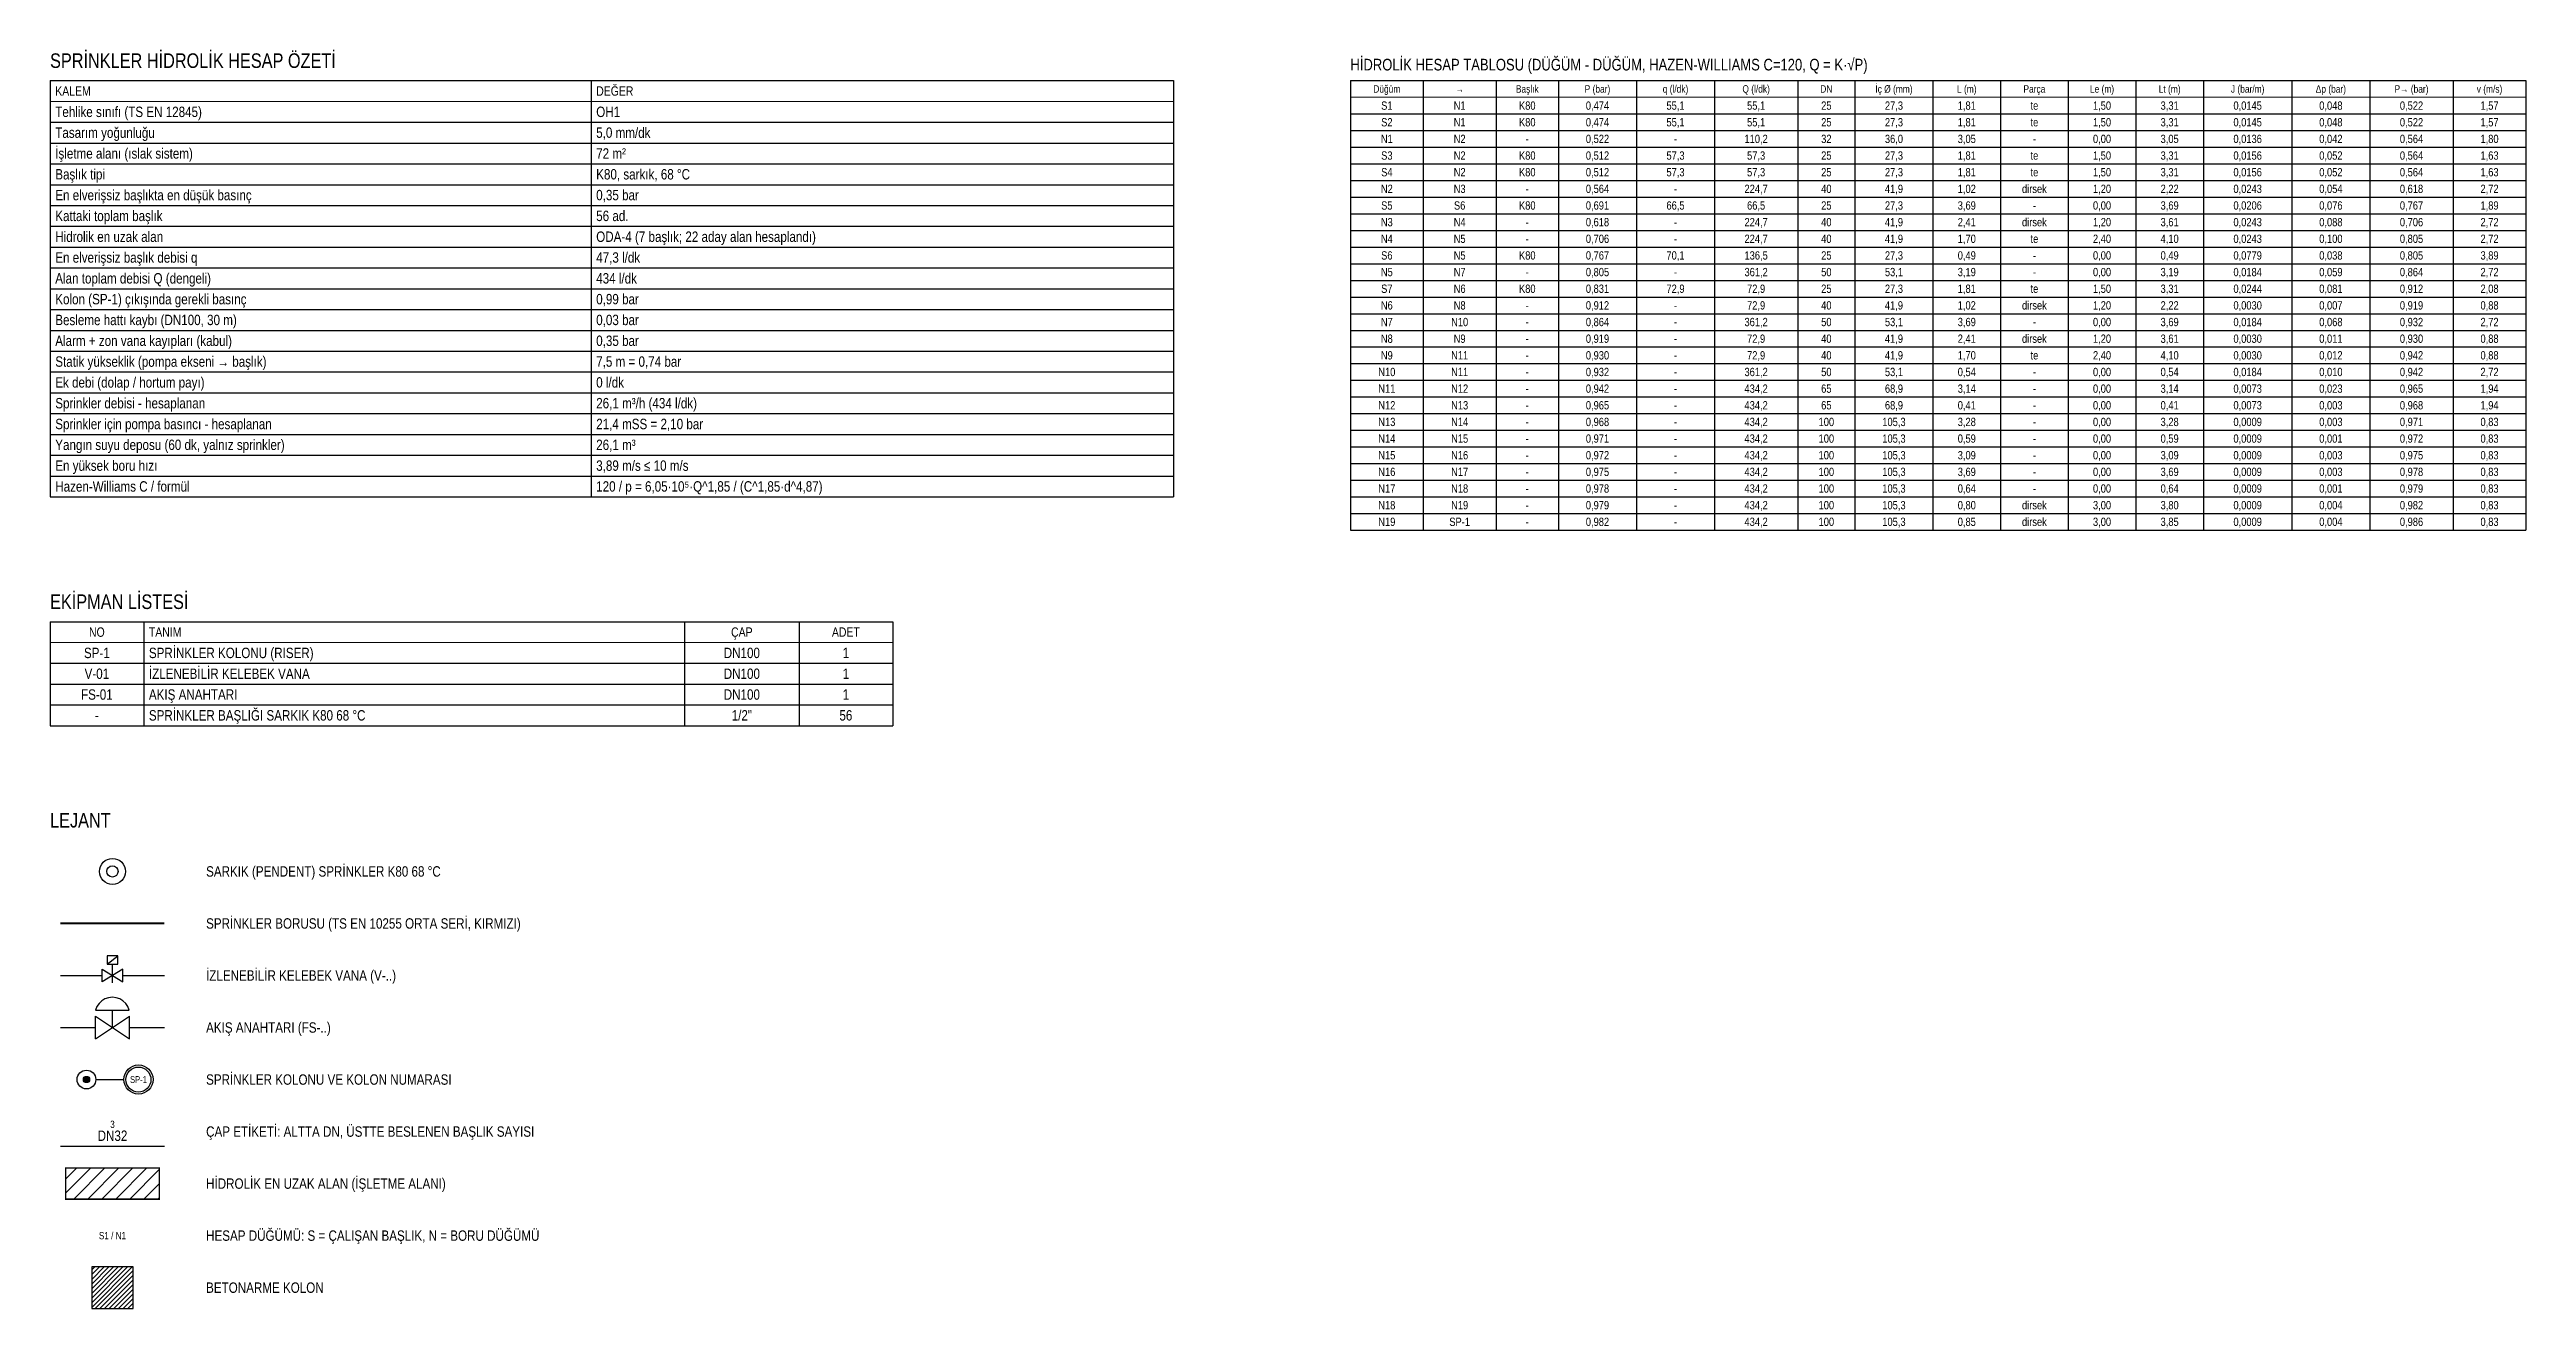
# Model space of a CAD drawing. Header units: centimetres. Extents: x 0 to 5680, y -426 to 2228.
# Drawn here: x 3300 to 5680, y 820 to 2030 of the extents above; entities that cross this region are included whole.
import ezdxf
from ezdxf.enums import TextEntityAlignment as Align

# ---------------------------------------------------------------- set-up
doc = ezdxf.new("R2010")
doc.units = ezdxf.units.CM
doc.linetypes.add('DASHED', pattern=[1.524, 1.27, -0.254])
for name, color, linetype in [('ROTAS-MIMARI-KOLON', 8, 'Continuous'), ('ROTAS-MIMARI-KOLON-TARAMA', 9, 'Continuous'), ('ROTAS-YANGIN-DUGUM', 3, 'Continuous'), ('ROTAS-YANGIN-HIDROLIK-ALAN', 2, 'Continuous'), ('ROTAS-YANGIN-HIDROLIK-TARAMA', 8, 'Continuous'), ('ROTAS-YANGIN-KOLON', 6, 'Continuous'), ('ROTAS-YANGIN-LEJANT', 7, 'Continuous'), ('ROTAS-YANGIN-SPR-BORU', 140, 'Continuous'), ('ROTAS-YANGIN-SPR-CAP', 141, 'Continuous'), ('ROTAS-YANGIN-SPRINKLER', 15, 'Continuous'), ('ROTAS-YANGIN-TABLO', 7, 'Continuous'), ('ROTAS-YANGIN-VANA', 1, 'Continuous')]:
    doc.layers.add(name, color=color, linetype=linetype)
doc.styles.add('ROTAS', font='arial.ttf')

msp = doc.modelspace()

# ---------------------------------------------------------------- texts
at = {"layer": 'ROTAS-YANGIN-DUGUM', "style": 'ROTAS', "width": 0.8}
msp.add_text('S1 / N1', height=7, dxfattribs=at).set_placement((3360, 890), align=Align.MIDDLE_CENTER)
at = {"layer": 'ROTAS-YANGIN-KOLON', "style": 'ROTAS', "width": 0.8}
msp.add_text('SP-1', height=6.5, dxfattribs=at).set_placement((3385, 1040), align=Align.MIDDLE_CENTER)
at = {"layer": 'ROTAS-YANGIN-LEJANT', "style": 'ROTAS', "width": 0.8}
msp.add_text('LEJANT', height=14, dxfattribs=at).set_placement((3300, 1278), align=Align.BOTTOM_LEFT)
for s, p in [('SARKIK (PENDENT) SPRİNKLER K80 68 °C', (3450, 1240)), ('SPRİNKLER BORUSU (TS EN 10255 ORTA SERİ, KIRMIZI)', (3450, 1190)), ('İZLENEBİLİR KELEBEK VANA (V-..)', (3450, 1140)), ('AKIŞ ANAHTARI (FS-..)', (3450, 1090)), ('SPRİNKLER KOLONU VE KOLON NUMARASI', (3450, 1040)), ('ÇAP ETİKETİ: ALTTA DN, ÜSTTE BESLENEN BAŞLIK SAYISI', (3450, 990)), ('HİDROLİK EN UZAK ALAN (İŞLETME ALANI)', (3450, 940)), ('HESAP DÜĞÜMÜ: S = ÇALIŞAN BAŞLIK, N = BORU DÜĞÜMÜ', (3450, 890)), ('BETONARME KOLON', (3450, 840))]:
    msp.add_text(s, height=10, dxfattribs=at).set_placement(p, align=Align.MIDDLE_LEFT)
at = {"layer": 'ROTAS-YANGIN-SPR-CAP', "style": 'ROTAS', "width": 0.8}
for s, height, p in [('3', 7, (3360, 997)), ('DN32', 10, (3360, 986))]:
    msp.add_text(s, height=height, dxfattribs=at).set_placement(p, align=Align.MIDDLE_CENTER)
at = {"layer": 'ROTAS-YANGIN-TABLO', "style": 'ROTAS', "width": 0.8}
for s, height, p in [('SPRİNKLER HİDROLİK HESAP ÖZETİ', 14, (3300, 2008)), ('HİDROLİK HESAP TABLOSU (DÜĞÜM - DÜĞÜM, HAZEN-WILLIAMS C=120, Q = K·√P)', 11.2, (4550, 2006.4)), ('EKİPMAN LİSTESİ', 14, (3300, 1488))]:
    msp.add_text(s, height=height, dxfattribs=at).set_placement(p, align=Align.BOTTOM_LEFT)
for s, height, p in [('KALEM', 9, (3305, 1990)), ('DEĞER', 9, (3825, 1990)), ('Tehlike sınıfı (TS EN 12845)', 10, (3305, 1970)), ('Tasarım yoğunluğu', 10, (3305, 1950)), ('5,0 mm/dk', 10, (3825, 1950)), ('OH1', 10, (3825, 1970)), ('İşletme alanı (ıslak sistem)', 10, (3305, 1930)), ('72 m²', 10, (3825, 1930)), ('Başlık tipi', 10, (3305, 1910)), ('K80, sarkık, 68 °C', 10, (3825, 1910)), ('En elverişsiz başlıkta en düşük basınç', 10, (3305, 1890)), ('0,35 bar', 10, (3825, 1890)), ('Kattaki toplam başlık', 10, (3305, 1870)), ('56 ad.', 10, (3825, 1870)), ('Hidrolik en uzak alan', 10, (3305, 1850)), ('En elverişsiz başlık debisi q', 10, (3305, 1830)), ('47,3 l/dk', 10, (3825, 1830)), ('ODA-4 (7 başlık; 22 aday alan hesaplandı)', 10, (3825, 1850)), ('Alan toplam debisi Q (dengeli)', 10, (3305, 1810)), ('434 l/dk', 10, (3825, 1810)), ('Kolon (SP-1) çıkışında gerekli basınç', 10, (3305, 1790)), ('0,99 bar', 10, (3825, 1790)), ('Besleme hattı kaybı (DN100, 30 m)', 10, (3305, 1770)), ('0,03 bar', 10, (3825, 1770)), ('Alarm + zon vana kayıpları (kabul)', 10, (3305, 1750)), ('0,35 bar', 10, (3825, 1750)), ('Statik yükseklik (pompa ekseni → başlık)', 10, (3305, 1730)), ('Ek debi (dolap / hortum payı)', 10, (3305, 1710)), ('0 l/dk', 10, (3825, 1710)), ('7,5 m = 0,74 bar', 10, (3825, 1730)), ('Sprinkler debisi - hesaplanan', 10, (3305, 1690)), ('26,1 m³/h (434 l/dk)', 10, (3825, 1690)), ('Sprinkler için pompa basıncı - hesaplanan', 10, (3305, 1670)), ('21,4 mSS = 2,10 bar', 10, (3825, 1670)), ('Yangın suyu deposu (60 dk, yalnız sprinkler)', 10, (3305, 1650)), ('26,1 m³', 10, (3825, 1650)), ('En yüksek boru hızı', 10, (3305, 1630)), ('3,89 m/s ≤ 10 m/s', 10, (3825, 1630)), ('Hazen-Williams C / formül', 10, (3305, 1610)), ('120 / p = 6,05·10⁵·Q^1,85 / (C^1,85·d^4,87)', 10, (3825, 1610)), ('TANIM', 9, (3395, 1470)), ('SPRİNKLER KOLONU (RISER)', 10, (3395, 1450)), ('İZLENEBİLİR KELEBEK VANA', 10, (3395, 1430)), ('AKIŞ ANAHTARI', 10, (3395, 1410)), ('SPRİNKLER BAŞLIĞI SARKIK K80 68 °C', 10, (3395, 1390))]:
    msp.add_text(s, height=height, dxfattribs=at).set_placement(p, align=Align.MIDDLE_LEFT)
for s, height, p in [('Düğüm', 7.2, (4585, 1992)), ('S1', 8, (4585, 1976)), ('N1', 8, (4655, 1976)), ('→', 7.2, (4655, 1992)), ('Başlık', 7.2, (4720, 1992)), ('K80', 8, (4720, 1976)), ('P (bar)', 7.2, (4787.5, 1992)), ('0,474', 8, (4787.5, 1976)), ('q (l/dk)', 7.2, (4862.5, 1992)), ('55,1', 8, (4862.5, 1976)), ('Q (l/dk)', 7.2, (4940, 1992)), ('55,1', 8, (4940, 1976)), ('DN', 7.2, (5007.5, 1992)), ('25', 8, (5007.5, 1976)), ('İç Ø (mm)', 7.2, (5072.5, 1992)), ('27,3', 8, (5072.5, 1976)), ('L (m)', 7.2, (5142.5, 1992)), ('1,81', 8, (5142.5, 1976)), ('Parça', 7.2, (5207.5, 1992)), ('te', 8, (5207.5, 1976)), ('Le (m)', 7.2, (5272.5, 1992)), ('1,50', 8, (5272.5, 1976)), ('Lt (m)', 7.2, (5337.5, 1992)), ('3,31', 8, (5337.5, 1976)), ('J (bar/m)', 7.2, (5412.5, 1992)), ('0,0145', 8, (5412.5, 1976)), ('Δp (bar)', 7.2, (5492.5, 1992)), ('0,048', 8, (5492.5, 1976)), ('P→ (bar)', 7.2, (5570, 1992)), ('0,522', 8, (5570, 1976)), ('v (m/s)', 7.2, (5645, 1992)), ('1,57', 8, (5645, 1976)), ('S2', 8, (4585, 1960)), ('N1', 8, (4655, 1960)), ('K80', 8, (4720, 1960)), ('0,474', 8, (4787.5, 1960)), ('55,1', 8, (4862.5, 1960)), ('55,1', 8, (4940, 1960)), ('25', 8, (5007.5, 1960)), ('27,3', 8, (5072.5, 1960)), ('1,81', 8, (5142.5, 1960)), ('te', 8, (5207.5, 1960)), ('1,50', 8, (5272.5, 1960)), ('3,31', 8, (5337.5, 1960)), ('0,0145', 8, (5412.5, 1960)), ('0,048', 8, (5492.5, 1960)), ('0,522', 8, (5570, 1960)), ('1,57', 8, (5645, 1960)), ('S3', 8, (4585, 1928)), ('N1', 8, (4585, 1944)), ('N2', 8, (4655, 1944)), ('N2', 8, (4655, 1928)), ('K80', 8, (4720, 1928)), ('-', 8, (4720, 1944)), ('0,522', 8, (4787.5, 1944)), ('0,512', 8, (4787.5, 1928)), ('57,3', 8, (4862.5, 1928)), ('-', 8, (4862.5, 1944)), ('110,2', 8, (4940, 1944)), ('57,3', 8, (4940, 1928)), ('32', 8, (5007.5, 1944)), ('25', 8, (5007.5, 1928)), ('36,0', 8, (5072.5, 1944)), ('27,3', 8, (5072.5, 1928)), ('3,05', 8, (5142.5, 1944)), ('1,81', 8, (5142.5, 1928)), ('te', 8, (5207.5, 1928)), ('-', 8, (5207.5, 1944)), ('0,00', 8, (5272.5, 1944)), ('1,50', 8, (5272.5, 1928)), ('3,05', 8, (5337.5, 1944)), ('3,31', 8, (5337.5, 1928)), ('0,0136', 8, (5412.5, 1944)), ('0,0156', 8, (5412.5, 1928)), ('0,042', 8, (5492.5, 1944)), ('0,052', 8, (5492.5, 1928)), ('0,564', 8, (5570, 1944)), ('0,564', 8, (5570, 1928)), ('1,80', 8, (5645, 1944)), ('1,63', 8, (5645, 1928)), ('S4', 8, (4585, 1912)), ('N2', 8, (4655, 1912)), ('K80', 8, (4720, 1912)), ('0,512', 8, (4787.5, 1912)), ('57,3', 8, (4862.5, 1912)), ('57,3', 8, (4940, 1912)), ('25', 8, (5007.5, 1912)), ('27,3', 8, (5072.5, 1912)), ('1,81', 8, (5142.5, 1912)), ('te', 8, (5207.5, 1912)), ('1,50', 8, (5272.5, 1912)), ('3,31', 8, (5337.5, 1912)), ('0,0156', 8, (5412.5, 1912)), ('0,052', 8, (5492.5, 1912)), ('0,564', 8, (5570, 1912)), ('1,63', 8, (5645, 1912)), ('S5', 8, (4585, 1880)), ('N2', 8, (4585, 1896)), ('S6', 8, (4655, 1880)), ('N3', 8, (4655, 1896)), ('K80', 8, (4720, 1880)), ('-', 8, (4720, 1896)), ('0,564', 8, (4787.5, 1896)), ('0,691', 8, (4787.5, 1880)), ('66,5', 8, (4862.5, 1880)), ('-', 8, (4862.5, 1896)), ('224,7', 8, (4940, 1896)), ('66,5', 8, (4940, 1880)), ('40', 8, (5007.5, 1896)), ('25', 8, (5007.5, 1880)), ('41,9', 8, (5072.5, 1896)), ('27,3', 8, (5072.5, 1880)), ('3,69', 8, (5142.5, 1880)), ('1,02', 8, (5142.5, 1896)), ('dirsek', 8, (5207.5, 1896)), ('0,00', 8, (5272.5, 1880)), ('1,20', 8, (5272.5, 1896)), ('3,69', 8, (5337.5, 1880)), ('2,22', 8, (5337.5, 1896)), ('0,0243', 8, (5412.5, 1896)), ('0,0206', 8, (5412.5, 1880)), ('0,054', 8, (5492.5, 1896)), ('0,076', 8, (5492.5, 1880)), ('0,618', 8, (5570, 1896)), ('0,767', 8, (5570, 1880)), ('2,72', 8, (5645, 1896)), ('1,89', 8, (5645, 1880)), ('N3', 8, (4585, 1864)), ('N4', 8, (4655, 1864)), ('-', 8, (4720, 1864)), ('0,618', 8, (4787.5, 1864)), ('-', 8, (4862.5, 1864)), ('224,7', 8, (4940, 1864)), ('40', 8, (5007.5, 1864)), ('41,9', 8, (5072.5, 1864)), ('2,41', 8, (5142.5, 1864)), ('dirsek', 8, (5207.5, 1864)), ('-', 8, (5207.5, 1880)), ('1,20', 8, (5272.5, 1864)), ('3,61', 8, (5337.5, 1864)), ('0,0243', 8, (5412.5, 1864)), ('0,088', 8, (5492.5, 1864)), ('0,706', 8, (5570, 1864)), ('2,72', 8, (5645, 1864)), ('S6', 8, (4585, 1832)), ('N4', 8, (4585, 1848)), ('N5', 8, (4655, 1848)), ('N5', 8, (4655, 1832)), ('K80', 8, (4720, 1832)), ('-', 8, (4720, 1848)), ('0,706', 8, (4787.5, 1848)), ('0,767', 8, (4787.5, 1832)), ('70,1', 8, (4862.5, 1832)), ('-', 8, (4862.5, 1848)), ('224,7', 8, (4940, 1848)), ('136,5', 8, (4940, 1832)), ('40', 8, (5007.5, 1848)), ('25', 8, (5007.5, 1832)), ('41,9', 8, (5072.5, 1848)), ('27,3', 8, (5072.5, 1832)), ('0,49', 8, (5142.5, 1832)), ('1,70', 8, (5142.5, 1848)), ('te', 8, (5207.5, 1848)), ('0,00', 8, (5272.5, 1832)), ('2,40', 8, (5272.5, 1848)), ('4,10', 8, (5337.5, 1848)), ('0,49', 8, (5337.5, 1832)), ('0,0243', 8, (5412.5, 1848)), ('0,0779', 8, (5412.5, 1832)), ('0,100', 8, (5492.5, 1848)), ('0,038', 8, (5492.5, 1832)), ('0,805', 8, (5570, 1848)), ('0,805', 8, (5570, 1832)), ('3,89', 8, (5645, 1832)), ('2,72', 8, (5645, 1848)), ('N5', 8, (4585, 1816)), ('N7', 8, (4655, 1816)), ('-', 8, (4720, 1816)), ('0,805', 8, (4787.5, 1816)), ('-', 8, (4862.5, 1816)), ('361,2', 8, (4940, 1816)), ('50', 8, (5007.5, 1816)), ('53,1', 8, (5072.5, 1816)), ('3,19', 8, (5142.5, 1816)), ('-', 8, (5207.5, 1832)), ('-', 8, (5207.5, 1816)), ('0,00', 8, (5272.5, 1816)), ('3,19', 8, (5337.5, 1816)), ('0,0184', 8, (5412.5, 1816)), ('0,059', 8, (5492.5, 1816)), ('0,864', 8, (5570, 1816)), ('2,72', 8, (5645, 1816)), ('S7', 8, (4585, 1800)), ('N6', 8, (4585, 1784)), ('N6', 8, (4655, 1800)), ('N8', 8, (4655, 1784)), ('K80', 8, (4720, 1800)), ('0,831', 8, (4787.5, 1800)), ('0,912', 8, (4787.5, 1784)), ('72,9', 8, (4862.5, 1800)), ('72,9', 8, (4940, 1800)), ('72,9', 8, (4940, 1784)), ('40', 8, (5007.5, 1784)), ('25', 8, (5007.5, 1800)), ('41,9', 8, (5072.5, 1784)), ('27,3', 8, (5072.5, 1800)), ('1,81', 8, (5142.5, 1800)), ('1,02', 8, (5142.5, 1784)), ('dirsek', 8, (5207.5, 1784)), ('te', 8, (5207.5, 1800)), ('1,50', 8, (5272.5, 1800)), ('1,20', 8, (5272.5, 1784)), ('3,31', 8, (5337.5, 1800)), ('2,22', 8, (5337.5, 1784)), ('0,0244', 8, (5412.5, 1800)), ('0,0030', 8, (5412.5, 1784)), ('0,081', 8, (5492.5, 1800)), ('0,007', 8, (5492.5, 1784)), ('0,912', 8, (5570, 1800)), ('0,919', 8, (5570, 1784)), ('0,88', 8, (5645, 1784)), ('2,08', 8, (5645, 1800)), ('N7', 8, (4585, 1768)), ('N10', 8, (4655, 1768)), ('-', 8, (4720, 1784)), ('-', 8, (4720, 1768)), ('0,864', 8, (4787.5, 1768)), ('-', 8, (4862.5, 1784)), ('-', 8, (4862.5, 1768)), ('361,2', 8, (4940, 1768)), ('50', 8, (5007.5, 1768)), ('53,1', 8, (5072.5, 1768)), ('3,69', 8, (5142.5, 1768)), ('-', 8, (5207.5, 1768)), ('0,00', 8, (5272.5, 1768)), ('3,69', 8, (5337.5, 1768)), ('0,0184', 8, (5412.5, 1768)), ('0,068', 8, (5492.5, 1768)), ('0,932', 8, (5570, 1768)), ('2,72', 8, (5645, 1768)), ('N8', 8, (4585, 1752)), ('N9', 8, (4585, 1736)), ('N11', 8, (4655, 1736)), ('N9', 8, (4655, 1752)), ('-', 8, (4720, 1752)), ('0,919', 8, (4787.5, 1752)), ('0,930', 8, (4787.5, 1736)), ('-', 8, (4862.5, 1752)), ('72,9', 8, (4940, 1752)), ('72,9', 8, (4940, 1736)), ('40', 8, (5007.5, 1752)), ('40', 8, (5007.5, 1736)), ('41,9', 8, (5072.5, 1752)), ('41,9', 8, (5072.5, 1736)), ('2,41', 8, (5142.5, 1752)), ('1,70', 8, (5142.5, 1736)), ('dirsek', 8, (5207.5, 1752)), ('te', 8, (5207.5, 1736)), ('2,40', 8, (5272.5, 1736)), ('1,20', 8, (5272.5, 1752)), ('4,10', 8, (5337.5, 1736)), ('3,61', 8, (5337.5, 1752)), ('0,0030', 8, (5412.5, 1752)), ('0,0030', 8, (5412.5, 1736)), ('0,011', 8, (5492.5, 1752)), ('0,012', 8, (5492.5, 1736)), ('0,930', 8, (5570, 1752)), ('0,942', 8, (5570, 1736)), ('0,88', 8, (5645, 1752)), ('0,88', 8, (5645, 1736)), ('N10', 8, (4585, 1720)), ('N11', 8, (4655, 1720)), ('-', 8, (4720, 1736)), ('-', 8, (4720, 1720)), ('0,932', 8, (4787.5, 1720)), ('-', 8, (4862.5, 1736)), ('-', 8, (4862.5, 1720)), ('361,2', 8, (4940, 1720)), ('50', 8, (5007.5, 1720)), ('53,1', 8, (5072.5, 1720)), ('0,54', 8, (5142.5, 1720)), ('-', 8, (5207.5, 1720)), ('0,00', 8, (5272.5, 1720)), ('0,54', 8, (5337.5, 1720)), ('0,0184', 8, (5412.5, 1720)), ('0,010', 8, (5492.5, 1720)), ('0,942', 8, (5570, 1720)), ('2,72', 8, (5645, 1720)), ('N11', 8, (4585, 1704)), ('N12', 8, (4585, 1688)), ('N12', 8, (4655, 1704)), ('N13', 8, (4655, 1688)), ('-', 8, (4720, 1704)), ('0,942', 8, (4787.5, 1704)), ('0,965', 8, (4787.5, 1688)), ('-', 8, (4862.5, 1704)), ('434,2', 8, (4940, 1704)), ('434,2', 8, (4940, 1688)), ('65', 8, (5007.5, 1704)), ('65', 8, (5007.5, 1688)), ('68,9', 8, (5072.5, 1704)), ('68,9', 8, (5072.5, 1688)), ('3,14', 8, (5142.5, 1704)), ('0,41', 8, (5142.5, 1688)), ('-', 8, (5207.5, 1704)), ('0,00', 8, (5272.5, 1704)), ('0,00', 8, (5272.5, 1688)), ('3,14', 8, (5337.5, 1704)), ('0,41', 8, (5337.5, 1688)), ('0,0073', 8, (5412.5, 1704)), ('0,0073', 8, (5412.5, 1688)), ('0,023', 8, (5492.5, 1704)), ('0,003', 8, (5492.5, 1688)), ('0,965', 8, (5570, 1704)), ('0,968', 8, (5570, 1688)), ('1,94', 8, (5645, 1704)), ('1,94', 8, (5645, 1688)), ('N13', 8, (4585, 1672)), ('N14', 8, (4655, 1672)), ('-', 8, (4720, 1688)), ('-', 8, (4720, 1672)), ('0,968', 8, (4787.5, 1672)), ('-', 8, (4862.5, 1688)), ('-', 8, (4862.5, 1672)), ('434,2', 8, (4940, 1672)), ('100', 8, (5007.5, 1672)), ('105,3', 8, (5072.5, 1672)), ('3,28', 8, (5142.5, 1672)), ('-', 8, (5207.5, 1688)), ('-', 8, (5207.5, 1672)), ('0,00', 8, (5272.5, 1672)), ('3,28', 8, (5337.5, 1672)), ('0,0009', 8, (5412.5, 1672)), ('0,003', 8, (5492.5, 1672)), ('0,971', 8, (5570, 1672)), ('0,83', 8, (5645, 1672)), ('N14', 8, (4585, 1656)), ('N15', 8, (4585, 1640)), ('N15', 8, (4655, 1656)), ('N16', 8, (4655, 1640)), ('-', 8, (4720, 1656)), ('0,971', 8, (4787.5, 1656)), ('0,972', 8, (4787.5, 1640)), ('-', 8, (4862.5, 1656)), ('434,2', 8, (4940, 1656)), ('434,2', 8, (4940, 1640)), ('100', 8, (5007.5, 1656)), ('100', 8, (5007.5, 1640)), ('105,3', 8, (5072.5, 1656)), ('105,3', 8, (5072.5, 1640)), ('3,09', 8, (5142.5, 1640)), ('0,59', 8, (5142.5, 1656)), ('-', 8, (5207.5, 1656)), ('0,00', 8, (5272.5, 1656)), ('0,00', 8, (5272.5, 1640)), ('3,09', 8, (5337.5, 1640)), ('0,59', 8, (5337.5, 1656)), ('0,0009', 8, (5412.5, 1656)), ('0,0009', 8, (5412.5, 1640)), ('0,001', 8, (5492.5, 1656)), ('0,003', 8, (5492.5, 1640)), ('0,972', 8, (5570, 1656)), ('0,975', 8, (5570, 1640)), ('0,83', 8, (5645, 1656)), ('0,83', 8, (5645, 1640)), ('N16', 8, (4585, 1624)), ('N17', 8, (4655, 1624)), ('-', 8, (4720, 1640)), ('-', 8, (4720, 1624)), ('0,975', 8, (4787.5, 1624)), ('-', 8, (4862.5, 1640)), ('-', 8, (4862.5, 1624)), ('434,2', 8, (4940, 1624)), ('100', 8, (5007.5, 1624)), ('105,3', 8, (5072.5, 1624)), ('3,69', 8, (5142.5, 1624)), ('-', 8, (5207.5, 1640)), ('-', 8, (5207.5, 1624)), ('0,00', 8, (5272.5, 1624)), ('3,69', 8, (5337.5, 1624)), ('0,0009', 8, (5412.5, 1624)), ('0,003', 8, (5492.5, 1624)), ('0,978', 8, (5570, 1624)), ('0,83', 8, (5645, 1624)), ('N17', 8, (4585, 1608)), ('N18', 8, (4585, 1592)), ('N18', 8, (4655, 1608)), ('N19', 8, (4655, 1592)), ('-', 8, (4720, 1608)), ('0,978', 8, (4787.5, 1608)), ('0,979', 8, (4787.5, 1592)), ('-', 8, (4862.5, 1608)), ('434,2', 8, (4940, 1608)), ('434,2', 8, (4940, 1592)), ('100', 8, (5007.5, 1608)), ('100', 8, (5007.5, 1592)), ('105,3', 8, (5072.5, 1608)), ('105,3', 8, (5072.5, 1592)), ('0,64', 8, (5142.5, 1608)), ('0,80', 8, (5142.5, 1592)), ('dirsek', 8, (5207.5, 1592)), ('-', 8, (5207.5, 1608)), ('3,00', 8, (5272.5, 1592)), ('0,00', 8, (5272.5, 1608)), ('3,80', 8, (5337.5, 1592)), ('0,64', 8, (5337.5, 1608)), ('0,0009', 8, (5412.5, 1608)), ('0,0009', 8, (5412.5, 1592)), ('0,001', 8, (5492.5, 1608)), ('0,004', 8, (5492.5, 1592)), ('0,979', 8, (5570, 1608)), ('0,982', 8, (5570, 1592)), ('0,83', 8, (5645, 1608)), ('0,83', 8, (5645, 1592)), ('N19', 8, (4585, 1576)), ('SP-1', 8, (4655, 1576)), ('-', 8, (4720, 1592)), ('-', 8, (4720, 1576)), ('0,982', 8, (4787.5, 1576)), ('-', 8, (4862.5, 1592)), ('-', 8, (4862.5, 1576)), ('434,2', 8, (4940, 1576)), ('100', 8, (5007.5, 1576)), ('105,3', 8, (5072.5, 1576)), ('0,85', 8, (5142.5, 1576)), ('dirsek', 8, (5207.5, 1576)), ('3,00', 8, (5272.5, 1576)), ('3,85', 8, (5337.5, 1576)), ('0,0009', 8, (5412.5, 1576)), ('0,004', 8, (5492.5, 1576)), ('0,986', 8, (5570, 1576)), ('0,83', 8, (5645, 1576)), ('SP-1', 10, (3345, 1450)), ('NO', 9, (3345, 1470)), ('DN100', 10, (3965, 1450)), ('ÇAP', 9, (3965, 1470)), ('ADET', 9, (4065, 1470)), ('1', 10, (4065, 1450)), ('V-01', 10, (3345, 1430)), ('DN100', 10, (3965, 1430)), ('1', 10, (4065, 1430)), ('FS-01', 10, (3345, 1410)), ('DN100', 10, (3965, 1410)), ('1', 10, (4065, 1410)), ('-', 10, (3345, 1390)), ('1/2"', 10, (3965, 1390)), ('56', 10, (4065, 1390))]:
    msp.add_text(s, height=height, dxfattribs=at).set_placement(p, align=Align.MIDDLE_CENTER)

# ---------------------------------------------------------------- blocks, each defined once
blk = doc.blocks.new('ROTAS-SPR-SARKIK')
for radius in [12.5, 5.37]:
    blk.add_circle((0, 0), radius)
blk = doc.blocks.new('ROTAS-SMB-IZLENEBILIR-KELEBEK')
for p, q in [((-5, 11), (5, 19)), ((0, 7), (0, 11)), ((0, -7), (0, 7))]:
    blk.add_line(p, q)
for points in [[(-10, -6), (-10, 6), (0, 0)], [(-5, 11), (5, 11), (5, 19), (-5, 19)], [(10, -6), (10, 6), (0, 0)]]:
    blk.add_lwpolyline(points, close=True)
blk = doc.blocks.new('ROTAS-AKIS-ANAHTARI')
for p, q in [((-16.3, 16.7), (16.2, 16.7)), ((-16.2, -11), (-16.2, 11)), ((-16.2, 11), (16.3, -11)), ((-16.2, -11), (16.3, 11)), ((0.1, 0), (0.1, 16.7)), ((16.3, -11), (16.3, 11))]:
    blk.add_line(p, q)
blk.add_lwpolyline([(16.2, 16.7), (14.8, 20.1), (12.8, 23.1), (10.1, 25.6), (7, 27.5), (3.5, 28.6), (-0.1, 29), (-3.7, 28.6), (-7.2, 27.5), (-10.3, 25.6), (-12.9, 23.1), (-15, 20.1), (-16.3, 16.7)])
blk = doc.blocks.new('ROTAS-SPR-KOLON')
blk.add_hatch(color=7).paths.add_polyline_path([(3, 0), (2.8, 1.1), (2.1, 2.1), (1.1, 2.8), (0, 3), (-1.1, 2.8), (-2.1, 2.1), (-2.8, 1.1), (-3, 0), (-2.8, -1.1), (-2.1, -2.1), (-1.1, -2.8), (0, -3), (1.1, -2.8), (2.1, -2.1), (2.8, -1.1)])
for radius in [9, 3]:
    blk.add_circle((0, 0), radius)

# ---------------------------------------------------------------- hatches: boundary and pattern name
at = {"layer": 'ROTAS-MIMARI-KOLON-TARAMA'}
h = msp.add_hatch(dxfattribs=at)
h.set_pattern_fill('ANSI31')
h.paths.add_polyline_path([(3340, 820), (3380, 820), (3380, 860), (3340, 860)])
at = {"layer": 'ROTAS-YANGIN-HIDROLIK-TARAMA'}
h = msp.add_hatch(dxfattribs=at)
h.set_pattern_fill('ANSI31', scale=3)
h.paths.add_polyline_path([(3315, 925), (3405, 925), (3405, 955), (3315, 955)])

# ---------------------------------------------------------------- linework, layer by layer
at = {"layer": 'ROTAS-MIMARI-KOLON'}
msp.add_lwpolyline([(3340, 820), (3380, 820), (3380, 860), (3340, 860)], close=True, dxfattribs=at)
at = {"layer": 'ROTAS-YANGIN-HIDROLIK-ALAN', "linetype": 'DASHED', "ltscale": 2, "const_width": 1.5}
msp.add_lwpolyline([(3315, 925), (3405, 925), (3405, 955), (3315, 955)], close=True, dxfattribs=at)
at = {"layer": 'ROTAS-YANGIN-KOLON'}
msp.add_line((3344, 1040), (3371, 1040), dxfattribs=at)
for radius in [14, 12]:
    msp.add_circle((3385, 1040), radius, dxfattribs=at)
at = {"layer": 'ROTAS-YANGIN-SPR-BORU', "const_width": 2}
msp.add_lwpolyline([(3310, 1190), (3410, 1190)], dxfattribs=at)
at = {"layer": 'ROTAS-YANGIN-SPR-BORU'}
for points in [[(3310, 1140), (3350, 1140)], [(3370, 1140), (3410, 1140)], [(3310, 1090), (3343.7, 1090)], [(3376.3, 1090), (3410, 1090)], [(3310, 976), (3410, 976)]]:
    msp.add_lwpolyline(points, dxfattribs=at)
at = {"layer": 'ROTAS-YANGIN-TABLO'}
for p, q in [((3300, 2000), (3300, 1600)), ((3820, 2000), (3820, 1600)), ((4380, 2000), (4380, 1600)), ((4550, 2000), (4550, 1568)), ((4620, 2000), (4620, 1568)), ((4690, 2000), (4690, 1568)), ((4750, 2000), (4750, 1568)), ((4825, 2000), (4825, 1568)), ((4900, 2000), (4900, 1568)), ((4980, 2000), (4980, 1568)), ((5035, 2000), (5035, 1568)), ((5110, 2000), (5110, 1568)), ((5175, 2000), (5175, 1568)), ((5240, 2000), (5240, 1568)), ((5305, 2000), (5305, 1568)), ((5370, 2000), (5370, 1568)), ((5455, 2000), (5455, 1568)), ((5530, 2000), (5530, 1568)), ((5610, 2000), (5610, 1568)), ((5680, 2000), (5680, 1568)), ((3300, 1480), (3300, 1380)), ((3390, 1480), (3390, 1380)), ((3910, 1480), (3910, 1380)), ((4020, 1480), (4020, 1380)), ((4110, 1480), (4110, 1380))]:
    msp.add_line(p, q, dxfattribs=at)
at = {"layer": 'ROTAS-YANGIN-TABLO', "const_width": 1}
for points in [[(3300, 1980), (4380, 1980)], [(4550, 1984), (5680, 1984)], [(3300, 1460), (4110, 1460)]]:
    msp.add_lwpolyline(points, dxfattribs=at)
at = {"layer": 'ROTAS-YANGIN-TABLO'}
for points in [[(3300, 2000), (4380, 2000)], [(4550, 2000), (5680, 2000)], [(3300, 1960), (4380, 1960)], [(4550, 1968), (5680, 1968)], [(3300, 1940), (4380, 1940)], [(4550, 1952), (5680, 1952)], [(4550, 1936), (5680, 1936)], [(3300, 1920), (4380, 1920)], [(4550, 1920), (5680, 1920)], [(3300, 1900), (4380, 1900)], [(4550, 1904), (5680, 1904)], [(4550, 1888), (5680, 1888)], [(3300, 1880), (4380, 1880)], [(3300, 1860), (4380, 1860)], [(4550, 1872), (5680, 1872)], [(3300, 1840), (4380, 1840)], [(4550, 1856), (5680, 1856)], [(4550, 1840), (5680, 1840)], [(3300, 1820), (4380, 1820)], [(4550, 1824), (5680, 1824)], [(3300, 1800), (4380, 1800)], [(4550, 1808), (5680, 1808)], [(4550, 1792), (5680, 1792)], [(3300, 1780), (4380, 1780)], [(4550, 1776), (5680, 1776)], [(3300, 1760), (4380, 1760)], [(3300, 1740), (4380, 1740)], [(4550, 1760), (5680, 1760)], [(4550, 1744), (5680, 1744)], [(3300, 1720), (4380, 1720)], [(4550, 1728), (5680, 1728)], [(3300, 1700), (4380, 1700)], [(4550, 1712), (5680, 1712)], [(4550, 1696), (5680, 1696)], [(3300, 1680), (4380, 1680)], [(4550, 1680), (5680, 1680)], [(3300, 1660), (4380, 1660)], [(4550, 1664), (5680, 1664)], [(4550, 1648), (5680, 1648)], [(3300, 1640), (4380, 1640)], [(3300, 1620), (4380, 1620)], [(4550, 1632), (5680, 1632)], [(3300, 1600), (4380, 1600)], [(4550, 1616), (5680, 1616)], [(4550, 1600), (5680, 1600)], [(4550, 1584), (5680, 1584)], [(4550, 1568), (5680, 1568)], [(3300, 1480), (4110, 1480)], [(3300, 1440), (4110, 1440)], [(3300, 1420), (4110, 1420)], [(3300, 1400), (4110, 1400)], [(3300, 1380), (4110, 1380)]]:
    msp.add_lwpolyline(points, dxfattribs=at)

# ---------------------------------------------------------------- block references
at = {"layer": 'ROTAS-YANGIN-KOLON'}
msp.add_blockref('ROTAS-SPR-KOLON', (3335, 1040), dxfattribs=at)
at = {"layer": 'ROTAS-YANGIN-SPRINKLER'}
msp.add_blockref('ROTAS-SPR-SARKIK', (3360, 1240), dxfattribs=at)
at = {"layer": 'ROTAS-YANGIN-VANA'}
for name, p in [('ROTAS-SMB-IZLENEBILIR-KELEBEK', (3360, 1140)), ('ROTAS-AKIS-ANAHTARI', (3360, 1090))]:
    msp.add_blockref(name, p, dxfattribs=at)

msp.set_redraw_order([(e.dxf.handle, doc.entitydb.next_handle()) for e in msp.query("TEXT MTEXT ATTDEF DIMENSION ARC_DIMENSION")])  # texts and dimensions are drawn at this point

doc.saveas('drawing.dxf')
